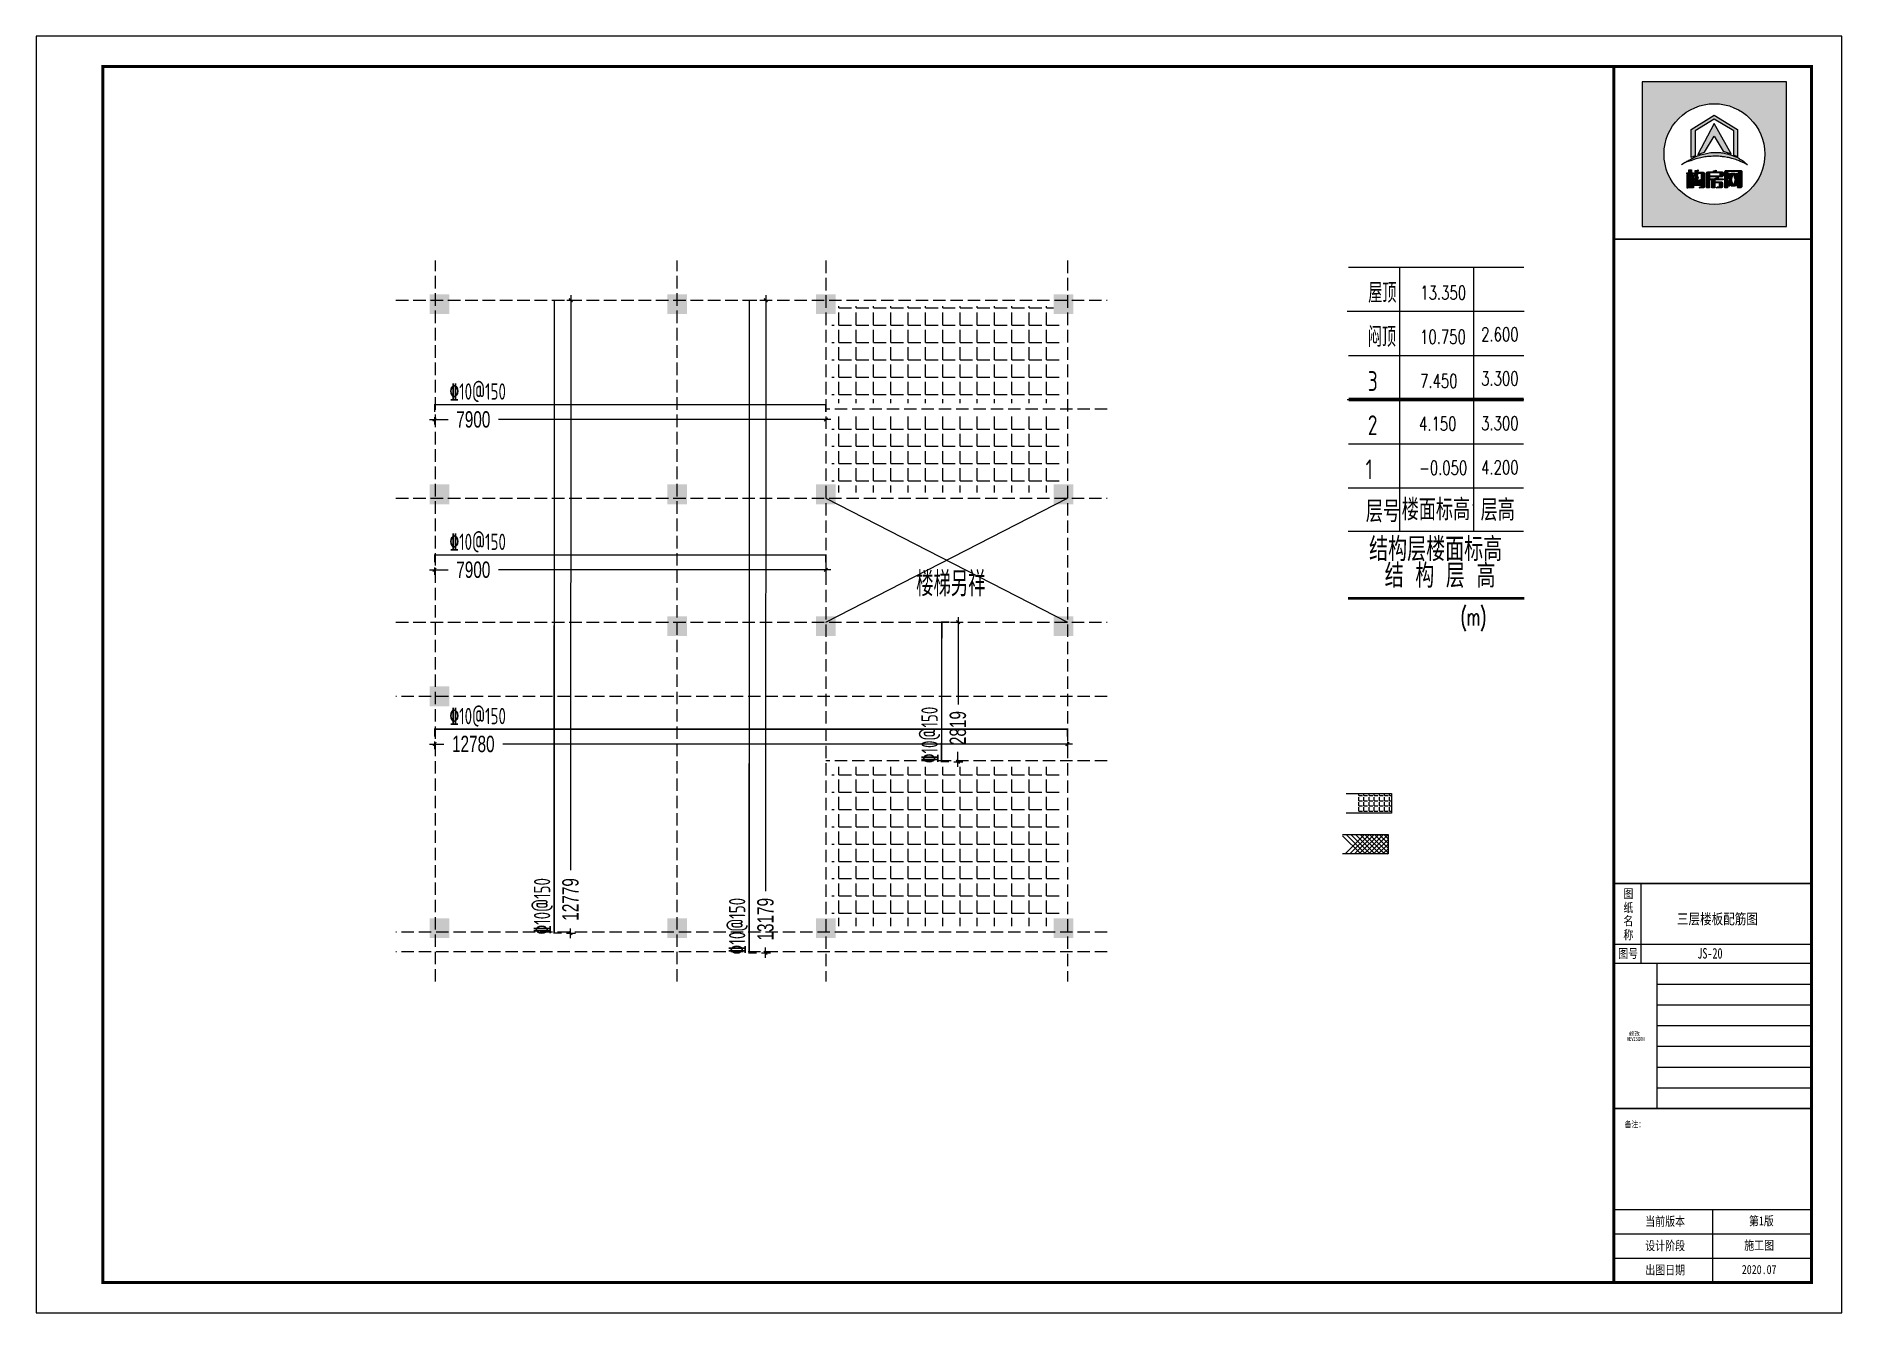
# Model space of a CAD drawing. Header units: millimetres. Extents: x -807114 to 558292, y -468455 to -61603.
# Drawn here: x 332688 to 369154, y -254641 to -228857 of the extents above; entities that cross this region are included whole.
import ezdxf
from ezdxf.enums import TextEntityAlignment as Align

# ---------------------------------------------------------------- set-up
doc = ezdxf.new("R2010")
doc.units = ezdxf.units.MM
doc.header["$LTSCALE"] = 1000
doc.linetypes.add('DASH', pattern=[0.35, 0.25, -0.1])
for name, color, linetype in [('DIM', 3, 'Continuous'), ('PUB_TAB', 117, 'Continuous'), ('PUB_TEXT', 3, 'Continuous'), ('PUB_TITLE', 4, 'Continuous'), ('REIN', 1, 'Continuous'), ('TEXT', 7, 'Continuous'), ('YHJ_图名', 7, 'Continuous'), ('建-文字', 7, 'Continuous'), ('建-轴', 1, 'Continuous')]:
    doc.layers.add(name, color=color, linetype=linetype)
doc.layers.add('YHG_表格', color=3, linetype='Continuous', lineweight=18)
doc.styles.add('_SIMPLEX', font='txt.shx', dxfattribs={"width": 0.8, "bigfont": 'hztxt.shx'})
doc.styles.add('HCJG_Dim', font='HCJG.shx', dxfattribs={"width": 0.7, "bigfont": 'hztxt.shx'})
doc.styles.add('TSSD_Rein', font='Tssdeng.shx', dxfattribs={"width": 0.7, "bigfont": 'hztxt.shx'})
doc.styles.add('uni-黑体', font='simhei.ttf')
doc.styles.add('ZDBOX', font='simsun.ttc', dxfattribs={"width": 0.7})
doc.styles.add('双线', font='tssdeng2.shx', dxfattribs={"width": 0.75, "bigfont": 'tssdchn.shx'})
doc.styles.add('宋体', font='simsun.ttc', dxfattribs={"width": 0.8})
doc.dimstyles.new('HCJG_100_100', dxfattribs={"dimtxt": 300, "dimasz": 100, "dimexe": 100, "dimexo": 250, "dimgap": 100, "dimtad": 1, "dimdec": 0, "dimzin": 0, "dimdsep": 46, "dimtxsty": 'HCJG_Dim', "dimblk": 'ArchTick', "dimcen": 0, "dimdle": 100, "dimclrd": 3, "dimclre": 3, "dimclrt": 7, "dimadec": 0, "dimazin": 0, "dimtfac": 1, "dimtdec": 0, "dimtix": 1, "dimtmove": 2, "dimatfit": 3, "dimfxl": 1, "dimtolj": 1, "dimtzin": 0, "dimarcsym": 0})
pattern_1 = [(0, (0, 0), (0, 349.25), [254, -95.25]), (90, (0, 0), (-349.25, 2e-14), [254, -95.25])]

msp = doc.modelspace()

# ---------------------------------------------------------------- texts
at = {"style": 'ZDBOX', "width": 0.8}
for s, height, p in [('图', 184.2, (364842.8, -246175.1)), ('纸', 184.2, (364842.8, -246452.9)), ('名', 184.2, (364842.8, -246721.3)), ('称', 184.2, (364842.8, -247003.6)), ('图号', 184.17, (364839.1, -247383.5)), ('备注：', 122.78, (364974.1, -250830.7))]:
    msp.add_text(s, height=height, dxfattribs=at).set_placement(p, align=Align.MIDDLE)
for s, p in [('当前版本', (365183.8, -252883.6)), ('第1版', (367277.3, -252875.2)), ('设计阶段', (365183.8, -253374.8)), ('施工图', (367181.1, -253366.3)), ('出图日期', (365183.8, -253865.9)), ('2020.07', (367133, -253857.5))]:
    msp.add_text(s, height=184.17, dxfattribs=at).set_placement(p)
at = {"layer": 'PUB_TAB', "color": 7, "style": '_SIMPLEX', "width": 0.7}
for s, p in [('13.350', (360641.3, -234179.1)), ('10.750', (360636.4, -235070)), ('2.600', (361869.6, -235020.6)), ('7.450', (360636.4, -235960.9)), ('3.300', (361869.6, -235911.5)), ('4.150', (360615.3, -236824.7)), ('3.300', (361869.6, -236815.7)), ('-0.050', (360615.3, -237715.6)), ('4.200', (361869.6, -237706.6))]:
    msp.add_text(s, height=280, dxfattribs=at).set_placement(p)
at = {"layer": 'PUB_TEXT', "color": 8, "style": '宋体'}
msp.add_text('修改', height=78.05, dxfattribs=at).set_placement((364855.2, -249042.7))
at = {"layer": 'PUB_TEXT', "color": 8, "style": '宋体', "width": 0.7}
msp.add_text('REVISION', height=78.05, dxfattribs=at).set_placement((364812.7, -249170.8), align=Align.BOTTOM_LEFT)
at = {"layer": 'TEXT', "style": 'TSSD_Rein', "width": 0.7}
for rotation, p in [(0.00015, (341604.8, -236199.2)), (0.00015, (341604.8, -239234.7)), (0.00015, (341604.8, -242753.5)), (90, (350894.9, -242970.4)), (90, (343071.3, -246430.5)), (90, (347010.1, -246830.5))]:
    msp.add_text('%%13210@150', height=330, rotation=rotation, dxfattribs=at).set_placement(p, align=Align.CENTER)
msp.add_text('楼梯另祥', height=500, dxfattribs=at).set_placement((350460.2, -240319.2), align=Align.BOTTOM_LEFT)
at = {"layer": 'YHJ_图名', "color": 3}
for s, height, style, width, p in [('屋顶', 400, '双线', 0.75, (359589.7, -234241.9)), ('闷顶', 400, '双线', 0.75, (359580, -235132.7)), ('3', 400, '双线', 0.75, (359580, -236023.6)), ('2', 400, '双线', 0.75, (359580, -236914.5)), ('1', 400, '双线', 0.75, (359536.7, -237805.4)), ('层号', 432, 'TSSD_Rein', 0.8, (359541, -238673.5, 7182)), ('楼面标高', 432, 'TSSD_Rein', 0.8, (360264.9, -238636, 7980)), ('层高', 432, 'TSSD_Rein', 0.8, (361858.2, -238644.5, 7182)), ('结构层楼面标高', 480, 'TSSD_Rein', 0.8, (359606.9, -239460, 7980)), ('结 构 层 高', 480, 'TSSD_Rein', 0.8, (359922.1, -239995, 7980)), ('(m)', 346.71, '_SIMPLEX', 0.6, (361456.5, -240757.1))]:
    msp.add_text(s, height=height, dxfattribs=dict(at, style=style, width=width)).set_placement(p)
at = {"layer": '建-文字', "style": 'uni-黑体'}
for s, width, p in [('三层楼板配筋图', 0.8, (365824.3, -246791.9)), ('JS-20', 0.7, (366234.9, -247486.4))]:
    msp.add_text(s, height=213.77, dxfattribs=dict(at, width=width)).set_placement(p)

# ---------------------------------------------------------------- blocks, each defined once
blk = doc.blocks.new('sadasfafa')
h = blk.add_hatch(color=252)
h.dxf.hatch_style = 1
h.paths.add_polyline_path([(1853311, -2488040), (1853311, -2490368), (1855639, -2490368), (1855639, -2488040)])
h.paths.add_polyline_path([(1855286, -2489204, 1), (1853664, -2489204, 1)], flags=16)
edge = h.paths.add_edge_path(flags=0)
edge.add_spline(control_points=[(1853945, -2489376), (1853935, -2489385), (1854022, -2489327), (1854064, -2489324), (1854178, -2489280), (1854273, -2489257), (1854375, -2489242), (1854470, -2489236), (1854555, -2489239), (1854630, -2489250), (1854700, -2489259), (1854781, -2489280), (1854854, -2489303), (1854917, -2489335), (1854967, -2489354), (1854993, -2489368), (1855014, -2489382), (1854982, -2489354), (1854965, -2489332), (1854910, -2489297), (1854854, -2489260), (1854784, -2489234), (1854713, -2489206), (1854640, -2489189), (1854569, -2489179), (1854497, -2489176), (1854414, -2489178), (1854321, -2489198), (1854229, -2489222), (1854147, -2489257), (1854080, -2489292), (1854021, -2489325), (1853977, -2489352), (1853953, -2489369), (1853945, -2489376)], knot_values=[0, 0, 0, 0, 114.670179, 423.637006, 763.89867, 1083.683754, 1343.405239, 1688.07646, 1952.326814, 2113.699055, 2375.693807, 2595.188681, 2872.839541, 3068.155951, 3238.592156, 3348.056762, 3361.095167, 3431.805845, 3527.265261, 3733.200323, 3952.805082, 4160.23278, 4398.128766, 4650.488133, 4837.16968, 5050.428326, 5308.684497, 5588.159898, 5913.430939, 6163.12325, 6398.139207, 6601.625078, 6772.549769, 6871.149972, 6871.149972, 6871.149972, 6871.149972], degree=3, periodic=1)
h.paths.add_polyline_path([(1854530, -2489580), (1854534, -2489580), (1854534, -2489603), (1854618, -2489603), (1854618, -2489621), (1854481, -2489621), (1854481, -2489650), (1854589, -2489650), (1854599, -2489656), (1854606, -2489666), (1854606, -2489733), (1854600, -2489742), (1854590, -2489750), (1854506, -2489750), (1854514, -2489740), (1854518, -2489731), (1854552, -2489731), (1854558, -2489728), (1854560, -2489721), (1854560, -2489675), (1854558, -2489670), (1854553, -2489667), (1854481, -2489667), (1854481, -2489750), (1854436, -2489750), (1854436, -2489626), (1854433, -2489621), (1854406, -2489621), (1854406, -2489603), (1854488, -2489603), (1854488, -2489590)], flags=0)
h.paths.add_polyline_path([(1854486, -2489468), (1854506, -2489461), (1854506, -2489485), (1854510, -2489489), (1854601, -2489489), (1854609, -2489494), (1854615, -2489502), (1854615, -2489556), (1854607, -2489564), (1854599, -2489569), (1854401, -2489569), (1854394, -2489573), (1854394, -2489750), (1854349, -2489750), (1854349, -2489504), (1854355, -2489495), (1854367, -2489489), (1854462, -2489489), (1854462, -2489474)], flags=0)
h.paths.add_polyline_path([(1854394, -2489554), (1854394, -2489512), (1854404, -2489506), (1854562, -2489506), (1854570, -2489513), (1854570, -2489554)], flags=0)
h.paths.add_polyline_path([(1854214, -2489569), (1854203, -2489632), (1854193, -2489683), (1854194, -2489689), (1854218, -2489689), (1854220, -2489683), (1854214, -2489633), (1854254, -2489614), (1854263, -2489686), (1854263, -2489700), (1854255, -2489709), (1854159, -2489709), (1854150, -2489702), (1854148, -2489692), (1854173, -2489569)], flags=0)
h.paths.add_polyline_path([(1854187, -2489466), (1854213, -2489458), (1854207, -2489496), (1854296, -2489496), (1854305, -2489498), (1854312, -2489505), (1854314, -2489513), (1854314, -2489733), (1854310, -2489741), (1854301, -2489750), (1854231, -2489750), (1854238, -2489741), (1854243, -2489730), (1854261, -2489730), (1854268, -2489727), (1854270, -2489720), (1854270, -2489531), (1854270, -2489526), (1854267, -2489521), (1854260, -2489516), (1854202, -2489516), (1854201, -2489534), (1854196, -2489558), (1854150, -2489558), (1854159, -2489535), (1854165, -2489504), (1854167, -2489471)], flags=0)
h.paths.add_polyline_path([(1854140, -2489544), (1854140, -2489750), (1854114, -2489750), (1854114, -2489544)], flags=0)
h.paths.add_polyline_path([(1854056, -2489544), (1854053, -2489750), (1854031, -2489750), (1854031, -2489544)], flags=0)
h.paths.add_polyline_path([(1854107, -2489459), (1854107, -2489508), (1854139, -2489508), (1854139, -2489527), (1854107, -2489527), (1854107, -2489750), (1854062, -2489750), (1854062, -2489527), (1854029, -2489527), (1854029, -2489508), (1854062, -2489508), (1854062, -2489459)], flags=0)
h.paths.add_polyline_path([(1854209, -2489211), (1854471, -2488714), (1854743, -2489200), (1854618, -2489155), (1854470, -2488913), (1854318, -2489172)], flags=0)
h.paths.add_polyline_path([(1854102, -2488808), (1854470, -2488575), (1854848, -2488810), (1854848, -2489247), (1854790, -2489223), (1854790, -2488832), (1854471, -2488643), (1854168, -2488829), (1854168, -2489231), (1854102, -2489257)], flags=0)
h.paths.add_polyline_path([(1854685, -2489750), (1854641, -2489750), (1854641, -2489488), (1854641, -2489484), (1854646, -2489475), (1854656, -2489467), (1854898, -2489467), (1854907, -2489471), (1854916, -2489478), (1854916, -2489731), (1854908, -2489743), (1854902, -2489750), (1854847, -2489750), (1854858, -2489732), (1854866, -2489731), (1854869, -2489724), (1854869, -2489718), (1854867, -2489718), (1854836, -2489718), (1854826, -2489684), (1854814, -2489718), (1854746, -2489718), (1854736, -2489684), (1854722, -2489718), (1854689, -2489718), (1854689, -2489709), (1854691, -2489709), (1854720, -2489621), (1854685, -2489512)], flags=0)
h.paths.add_polyline_path([(1854779, -2489518), (1854809, -2489621), (1854781, -2489709), (1854777, -2489709), (1854750, -2489621), (1854775, -2489518)], flags=0)
h = blk.add_hatch(color=7)
h.dxf.hatch_style = 1
h.paths.add_polyline_path([(1854102, -2489257), (1854168, -2489231), (1854168, -2488829), (1854471, -2488643), (1854790, -2488832), (1854790, -2489223), (1854848, -2489247), (1854848, -2488810), (1854470, -2488575), (1854102, -2488808)])
h = blk.add_hatch(color=7)
h.dxf.hatch_style = 1
h.paths.add_polyline_path([(1854318, -2489172), (1854470, -2488913), (1854618, -2489155), (1854743, -2489200), (1854471, -2488714), (1854209, -2489211)])
h = blk.add_hatch(color=7)
h.dxf.hatch_style = 1
edge = h.paths.add_edge_path()
edge.add_spline(control_points=[(1853945, -2489376), (1853953, -2489369), (1853977, -2489352), (1854021, -2489325), (1854080, -2489292), (1854147, -2489257), (1854229, -2489222), (1854321, -2489198), (1854414, -2489178), (1854497, -2489176), (1854569, -2489179), (1854640, -2489189), (1854713, -2489206), (1854784, -2489234), (1854854, -2489260), (1854910, -2489297), (1854965, -2489332), (1854982, -2489354), (1855014, -2489382), (1854993, -2489368), (1854967, -2489354), (1854917, -2489335), (1854854, -2489303), (1854781, -2489280), (1854700, -2489259), (1854630, -2489250), (1854555, -2489239), (1854470, -2489236), (1854375, -2489242), (1854273, -2489257), (1854178, -2489280), (1854064, -2489324), (1854022, -2489327), (1853935, -2489385), (1853945, -2489376)], knot_values=[0, 0, 0, 0, 98.600203, 269.524894, 473.010766, 708.026723, 957.719033, 1282.990074, 1562.465475, 1820.721647, 2033.980292, 2220.661839, 2473.021206, 2710.917192, 2918.34489, 3137.949649, 3343.884711, 3439.344127, 3510.054805, 3523.09321, 3632.557816, 3802.994021, 3998.310431, 4275.961291, 4495.456165, 4757.450917, 4918.823158, 5183.073513, 5527.744733, 5787.466218, 6107.251302, 6447.512966, 6756.479793, 6871.149972, 6871.149972, 6871.149972, 6871.149972], degree=3, periodic=1)
h = blk.add_hatch(color=7)
h.dxf.hatch_style = 1
h.paths.add_polyline_path([(1854062, -2489459), (1854062, -2489508), (1854029, -2489508), (1854029, -2489527), (1854062, -2489527), (1854062, -2489750), (1854107, -2489750), (1854107, -2489527), (1854139, -2489527), (1854139, -2489508), (1854107, -2489508), (1854107, -2489459)])
h = blk.add_hatch(color=7)
h.dxf.hatch_style = 1
h.paths.add_polyline_path([(1854167, -2489471), (1854165, -2489504), (1854159, -2489535), (1854150, -2489558), (1854196, -2489558), (1854201, -2489534), (1854202, -2489516), (1854260, -2489516), (1854267, -2489521), (1854270, -2489526), (1854270, -2489531), (1854270, -2489720), (1854268, -2489727), (1854261, -2489730), (1854243, -2489730), (1854238, -2489741), (1854231, -2489750), (1854301, -2489750), (1854310, -2489741), (1854314, -2489733), (1854314, -2489513), (1854312, -2489505), (1854305, -2489498), (1854296, -2489496), (1854207, -2489496), (1854213, -2489458), (1854187, -2489466)])
h = blk.add_hatch(color=7)
h.dxf.hatch_style = 1
h.paths.add_polyline_path([(1854462, -2489474), (1854462, -2489489), (1854367, -2489489), (1854355, -2489495), (1854349, -2489504), (1854349, -2489750), (1854394, -2489750), (1854394, -2489573), (1854401, -2489569), (1854599, -2489569), (1854607, -2489564), (1854615, -2489556), (1854615, -2489502), (1854609, -2489494), (1854601, -2489489), (1854510, -2489489), (1854506, -2489485), (1854506, -2489461), (1854486, -2489468)])
h.paths.add_polyline_path([(1854394, -2489554), (1854394, -2489512), (1854404, -2489506), (1854562, -2489506), (1854570, -2489513), (1854570, -2489554)], flags=16)
h = blk.add_hatch(color=7)
h.dxf.hatch_style = 1
h.paths.add_polyline_path([(1854685, -2489512), (1854685, -2489493), (1854693, -2489483), (1854862, -2489483), (1854869, -2489491), (1854869, -2489724), (1854866, -2489731), (1854858, -2489732), (1854847, -2489750), (1854902, -2489750), (1854908, -2489743), (1854916, -2489731), (1854916, -2489478), (1854907, -2489471), (1854898, -2489467), (1854656, -2489467), (1854646, -2489475), (1854641, -2489484), (1854641, -2489488), (1854641, -2489750), (1854685, -2489750)])
h = blk.add_hatch(color=7)
h.dxf.hatch_style = 1
h.paths.add_polyline_path([(1854866, -2489709), (1854840, -2489621), (1854866, -2489512), (1854836, -2489512), (1854824, -2489558), (1854808, -2489512), (1854745, -2489512), (1854734, -2489557), (1854719, -2489512), (1854689, -2489512), (1854720, -2489621), (1854691, -2489709), (1854689, -2489709), (1854689, -2489710), (1854689, -2489718), (1854722, -2489718), (1854736, -2489684), (1854746, -2489718), (1854814, -2489718), (1854826, -2489684), (1854836, -2489718), (1854867, -2489718), (1854867, -2489709)])
h.paths.add_polyline_path([(1854779, -2489518), (1854809, -2489621), (1854781, -2489709), (1854777, -2489709), (1854750, -2489621), (1854775, -2489518)], flags=16)
h = blk.add_hatch(color=7)
h.dxf.hatch_style = 1
h.paths.add_polyline_path([(1854031, -2489544), (1854031, -2489750), (1854053, -2489750), (1854056, -2489544)])
h = blk.add_hatch(color=7)
h.dxf.hatch_style = 1
h.paths.add_polyline_path([(1854114, -2489544), (1854114, -2489750), (1854140, -2489750), (1854140, -2489544)])
h = blk.add_hatch(color=7)
h.dxf.hatch_style = 1
h.paths.add_polyline_path([(1854173, -2489569), (1854148, -2489692), (1854150, -2489702), (1854159, -2489709), (1854255, -2489709), (1854263, -2489700), (1854263, -2489686), (1854254, -2489614), (1854214, -2489633), (1854220, -2489683), (1854218, -2489689), (1854194, -2489689), (1854193, -2489683), (1854203, -2489632), (1854214, -2489569)])
h = blk.add_hatch(color=7)
h.dxf.hatch_style = 1
h.paths.add_polyline_path([(1854488, -2489590), (1854488, -2489603), (1854406, -2489603), (1854406, -2489621), (1854433, -2489621), (1854436, -2489626), (1854436, -2489750), (1854481, -2489750), (1854481, -2489667), (1854553, -2489667), (1854558, -2489670), (1854560, -2489675), (1854560, -2489721), (1854558, -2489728), (1854552, -2489731), (1854518, -2489731), (1854514, -2489740), (1854506, -2489750), (1854590, -2489750), (1854600, -2489742), (1854606, -2489733), (1854606, -2489666), (1854599, -2489656), (1854589, -2489650), (1854481, -2489650), (1854481, -2489621), (1854618, -2489621), (1854618, -2489603), (1854534, -2489603), (1854534, -2489580), (1854530, -2489580)])
for points in [[(1855639, -2488040), (1853311, -2488040), (1853311, -2490368), (1855639, -2490368)], [(1854102, -2489257), (1854102, -2488808), (1854470, -2488575), (1854848, -2488810), (1854848, -2489247), (1854790, -2489223), (1854790, -2488832), (1854471, -2488643), (1854168, -2488829), (1854168, -2489231)], [(1854209, -2489211), (1854318, -2489172), (1854470, -2488913), (1854618, -2489155), (1854743, -2489200), (1854471, -2488714)], [(1854062, -2489459), (1854107, -2489459), (1854107, -2489508), (1854139, -2489508), (1854139, -2489527), (1854107, -2489527), (1854107, -2489750), (1854062, -2489750), (1854062, -2489527), (1854029, -2489527), (1854029, -2489508), (1854062, -2489508)], [(1854462, -2489474), (1854486, -2489468), (1854506, -2489461), (1854506, -2489485), (1854510, -2489489), (1854601, -2489489), (1854609, -2489494), (1854615, -2489502), (1854615, -2489556), (1854607, -2489564), (1854599, -2489569), (1854401, -2489569), (1854394, -2489573), (1854394, -2489750), (1854349, -2489750), (1854349, -2489504), (1854355, -2489495), (1854367, -2489489), (1854462, -2489489)], [(1854394, -2489554), (1854570, -2489554), (1854570, -2489513), (1854562, -2489506), (1854404, -2489506), (1854394, -2489512)], [(1854641, -2489750), (1854641, -2489488), (1854641, -2489484), (1854646, -2489475), (1854656, -2489467), (1854898, -2489467), (1854907, -2489471), (1854916, -2489478), (1854916, -2489731), (1854908, -2489743), (1854902, -2489750), (1854847, -2489750), (1854858, -2489732), (1854866, -2489731), (1854869, -2489724), (1854869, -2489491), (1854862, -2489483), (1854693, -2489483), (1854685, -2489493), (1854685, -2489750)], [(1854775, -2489518), (1854779, -2489518), (1854809, -2489621), (1854781, -2489709), (1854777, -2489709), (1854750, -2489621)], [(1854056, -2489544), (1854031, -2489544), (1854031, -2489750), (1854053, -2489750)], [(1854114, -2489544), (1854140, -2489544), (1854140, -2489750), (1854114, -2489750)], [(1854488, -2489590), (1854530, -2489580), (1854534, -2489580), (1854534, -2489603), (1854618, -2489603), (1854618, -2489621), (1854481, -2489621), (1854481, -2489650), (1854589, -2489650), (1854599, -2489656), (1854606, -2489666), (1854606, -2489733), (1854600, -2489742), (1854590, -2489750), (1854506, -2489750), (1854514, -2489740), (1854518, -2489731), (1854552, -2489731), (1854558, -2489728), (1854560, -2489721), (1854560, -2489675), (1854558, -2489670), (1854553, -2489667), (1854481, -2489667), (1854481, -2489750), (1854436, -2489750), (1854436, -2489626), (1854433, -2489621), (1854406, -2489621), (1854406, -2489603), (1854488, -2489603)]]:
    blk.add_lwpolyline(points, close=True)
for points in [[(1854167, -2489471), (1854187, -2489466), (1854213, -2489458), (1854207, -2489496), (1854296, -2489496), (1854305, -2489498), (1854312, -2489505), (1854314, -2489513), (1854314, -2489733), (1854310, -2489741), (1854301, -2489750), (1854231, -2489750), (1854238, -2489741), (1854243, -2489730), (1854261, -2489730), (1854268, -2489727), (1854270, -2489720), (1854270, -2489531), (1854270, -2489526), (1854267, -2489521), (1854260, -2489516), (1854202, -2489516), (1854201, -2489534), (1854196, -2489558), (1854150, -2489558), (1854150, -2489558), (1854159, -2489535), (1854165, -2489504), (1854167, -2489471)], [(1854866, -2489709), (1854866, -2489709), (1854867, -2489709), (1854867, -2489718), (1854836, -2489718), (1854826, -2489684), (1854814, -2489718), (1854746, -2489718), (1854736, -2489684), (1854722, -2489718), (1854689, -2489718), (1854689, -2489710), (1854689, -2489709), (1854691, -2489709), (1854720, -2489621), (1854689, -2489512)], [(1854173, -2489569), (1854214, -2489569), (1854203, -2489632), (1854193, -2489683), (1854194, -2489689), (1854218, -2489689), (1854220, -2489683), (1854214, -2489633), (1854254, -2489614), (1854263, -2489686), (1854263, -2489700), (1854255, -2489709), (1854159, -2489709), (1854150, -2489702), (1854148, -2489692), (1854173, -2489569)]]:
    blk.add_lwpolyline(points)
at = {"color": 7}
blk.add_lwpolyline([(1854689, -2489512), (1854719, -2489512), (1854734, -2489557), (1854745, -2489512), (1854808, -2489512), (1854824, -2489558), (1854836, -2489512), (1854866, -2489512), (1854840, -2489621), (1854866, -2489709)], dxfattribs=at)
blk.add_circle((1854475, -2489204), 811)
at = {"start_tangent": (-0.74079, -0.671736), "end_tangent": (-0.74079, -0.671736)}
blk.add_spline([(1853945, -2489376), (1853977, -2489357), (1854071, -2489318), (1854178, -2489282), (1854280, -2489257), (1854365, -2489245), (1854479, -2489238), (1854566, -2489241), (1854619, -2489248), (1854704, -2489261), (1854775, -2489279), (1854861, -2489308), (1854920, -2489335), (1854972, -2489357), (1855003, -2489375), (1855007, -2489377), (1854990, -2489361), (1854968, -2489339), (1854913, -2489299), (1854851, -2489261), (1854787, -2489235), (1854714, -2489208), (1854633, -2489189), (1854572, -2489180), (1854501, -2489177), (1854416, -2489181), (1854326, -2489198), (1854222, -2489227), (1854146, -2489259), (1854077, -2489294), (1854019, -2489327), (1853971, -2489357), (1853945, -2489376)], degree=3, dxfattribs=at)
blk = doc.blocks.new('ArchTick')
at = {"color": 0, "const_width": 0.5}
blk.add_lwpolyline([(-0.71, -0.71), (0.71, 0.71)], dxfattribs=at)
blk = doc.blocks.new('*D9885')
at = {"layer": 'Defpoints', "color": 0}
for p in [(347093, -234191), (347088, -247371), (347418, -247371)]:
    blk.add_point(p, dxfattribs=at)
at = {"layer": 'DIM', "color": 3, "lineweight": -2}
for p, q in [((347423, -234091), (347419, -246124)), ((347343, -234191), (347523, -234191)), ((347338, -247371), (347518, -247371)), ((347418, -247471), (347419, -247259))]:
    blk.add_line(p, q, dxfattribs=at)
at = {"layer": 'DIM', "color": 3, "linetype": 'ByBlock', "lineweight": -2, "xscale": 50, "yscale": 50, "zscale": 50}
for p, rotation in [((347423, -234191), 89.97854303379016), ((347418, -247371), 269.9785430337902)]:
    blk.add_blockref('ArchTick', p, dxfattribs=dict(at, rotation=rotation))
at = {"layer": 'DIM', "color": 7, "insert": (347418, -246691), "char_height": 330, "attachment_point": 5, "rotation": 89.9785, "style": 'HCJG_Dim'}
blk.add_mtext('\\A1;13179', dxfattribs=at)
blk = doc.blocks.new('_ArchTick')
at = {"color": 0, "linetype": 'ByBlock', "const_width": 0.15}
blk.add_lwpolyline([(-0.5, -0.5), (0.5, 0.5)], dxfattribs=at)
blk = doc.blocks.new('*D9886')
at = {"layer": 'Defpoints', "color": 0}
for p in [(343154, -234191), (343149, -246971), (343480, -246971)]:
    blk.add_point(p, dxfattribs=at)
at = {"layer": 'DIM', "color": 3, "lineweight": -2}
for p, q in [((343485, -234091), (343480, -245702)), ((343404, -234191), (343585, -234191)), ((343399, -246971), (343580, -246971)), ((343480, -247071), (343480, -246881))]:
    blk.add_line(p, q, dxfattribs=at)
at = {"layer": 'DIM', "color": 3, "linetype": 'ByBlock', "lineweight": -2, "xscale": 50, "yscale": 50, "zscale": 50}
for p, rotation in [((343485, -234191), 89.97787141925265), ((343480, -246971), 269.9778714192527)]:
    blk.add_blockref('ArchTick', p, dxfattribs=dict(at, rotation=rotation))
at = {"layer": 'DIM', "color": 7, "insert": (343480, -246291), "char_height": 330, "attachment_point": 5, "rotation": 89.9779, "style": 'HCJG_Dim'}
blk.add_mtext('\\A1;12779', dxfattribs=at)
blk = doc.blocks.new('*D9887')
at = {"layer": 'Defpoints', "color": 0}
for p in [(340735, -236299), (348635, -236299), (340735, -236600)]:
    blk.add_point(p, dxfattribs=at)
at = {"layer": 'DIM', "color": 3, "lineweight": -2}
for p, q in [((340635, -236600), (341010, -236600)), ((340735, -236549), (340735, -236700)), ((348735, -236600), (342024, -236600)), ((348635, -236549), (348635, -236700))]:
    blk.add_line(p, q, dxfattribs=at)
at = {"layer": 'DIM', "color": 3, "linetype": 'ByBlock', "lineweight": -2, "xscale": 50, "yscale": 50, "zscale": 50}
for p, rotation in [((340735, -236600), 179.9999990303388), ((348635, -236600), 359.9999990303388)]:
    blk.add_blockref('ArchTick', p, dxfattribs=dict(at, rotation=rotation))
at = {"layer": 'DIM', "color": 7, "insert": (341517, -236600), "char_height": 330, "attachment_point": 5, "rotation": 360, "style": 'HCJG_Dim'}
blk.add_mtext('\\A1;7900', dxfattribs=at)
blk = doc.blocks.new('*D9888')
at = {"layer": 'Defpoints', "color": 0}
for p in [(340735, -239335), (348635, -239335), (340735, -239635)]:
    blk.add_point(p, dxfattribs=at)
at = {"layer": 'DIM', "color": 3, "lineweight": -2}
for p, q in [((340635, -239635), (341010, -239635)), ((340735, -239585), (340735, -239735)), ((348735, -239635), (342024, -239635)), ((348635, -239585), (348635, -239735))]:
    blk.add_line(p, q, dxfattribs=at)
at = {"layer": 'DIM', "color": 3, "linetype": 'ByBlock', "lineweight": -2, "xscale": 50, "yscale": 50, "zscale": 50}
for p, rotation in [((340735, -239635), 179.9999990303388), ((348635, -239635), 359.9999990303388)]:
    blk.add_blockref('ArchTick', p, dxfattribs=dict(at, rotation=rotation))
at = {"layer": 'DIM', "color": 7, "insert": (341517, -239635), "char_height": 330, "attachment_point": 5, "rotation": 360, "style": 'HCJG_Dim'}
blk.add_mtext('\\A1;7900', dxfattribs=at)
blk = doc.blocks.new('*D9892')
at = {"layer": 'Defpoints', "color": 0}
for p in [(340735, -242854), (353515, -242854), (340735, -243154)]:
    blk.add_point(p, dxfattribs=at)
at = {"layer": 'DIM', "color": 3, "lineweight": -2}
for p, q in [((340635, -243154), (340922, -243154)), ((340735, -243104), (340735, -243254)), ((353615, -243154), (342112, -243154)), ((353515, -243104), (353515, -243254))]:
    blk.add_line(p, q, dxfattribs=at)
at = {"layer": 'DIM', "color": 3, "linetype": 'ByBlock', "lineweight": -2, "xscale": 50, "yscale": 50, "zscale": 50}
for p, rotation in [((340735, -243154), 179.9999994006006), ((353515, -243154), 359.9999994006007)]:
    blk.add_blockref('ArchTick', p, dxfattribs=dict(at, rotation=rotation))
at = {"layer": 'DIM', "color": 7, "insert": (341517, -243154), "char_height": 330, "attachment_point": 5, "rotation": 360, "style": 'HCJG_Dim'}
blk.add_mtext('\\A1;12780', dxfattribs=at)
blk = doc.blocks.new('*D9900')
at = {"layer": 'Defpoints', "color": 0}
for p in [(350978, -240691), (350973, -243511), (351303, -243511)]:
    blk.add_point(p, dxfattribs=at)
at = {"layer": 'DIM', "color": 3, "lineweight": -2}
for p, q in [((351308, -240592), (351305, -242352)), ((351228, -240692), (351408, -240692)), ((351223, -243511), (351403, -243511)), ((351303, -243611), (351304, -243311))]:
    blk.add_line(p, q, dxfattribs=at)
at = {"layer": 'DIM', "color": 3, "linetype": 'ByBlock', "lineweight": -2, "xscale": 50, "yscale": 50, "zscale": 50}
for p, rotation in [((351308, -240692), 89.89969457093618), ((351303, -243511), 269.8996945709362)]:
    blk.add_blockref('ArchTick', p, dxfattribs=dict(at, rotation=rotation))
at = {"layer": 'DIM', "color": 7, "insert": (351303, -242831), "char_height": 330, "attachment_point": 5, "rotation": 89.8997, "style": 'HCJG_Dim'}
blk.add_mtext('\\A1;2819', dxfattribs=at)

# ---------------------------------------------------------------- dimensions: what is measured, and where the dimension line sits
at = {"layer": 'DIM'}
for base, p1, p2, angle, picture, middle in [((343479.7, -246970.7), (343153.9, -234191.2), (343149, -246970.6), 269.97787, '*D9886', (343479.7, -246291.5)), ((347418.5, -247370.7), (347092.8, -234191.2), (347087.8, -247370.6), 269.97854, '*D9885', (347418.5, -246691.5)), ((340735.5, -236599.6), (348635.5, -236299.4), (340735.5, -236299.4), 180, '*D9887', (341517.5, -236599.6)), ((340735.5, -239635), (348635.5, -239334.9), (340735.5, -239334.9), 180, '*D9888', (341517.5, -239635)), ((351303.3, -243511.1), (350977.5, -240691.2), (350972.6, -243510.5), 269.89969, '*D9900', (351303.3, -242831.4)), ((340735.5, -243153.8), (353515.5, -242853.7), (340735.5, -242853.7), 180, '*D9892', (341517.5, -243153.8))]:
    dim = msp.add_linear_dim(base=base, p1=p1, p2=p2, angle=angle, dimstyle='HCJG_100_100', override={"dimtxt": 330, "dimasz": 50, "dimtxsty": 'HCJG_Dim', "dimblk1": 'ArchTick', "dimblk2": 'ArchTick', "dimsah": 1}, dxfattribs=at)
    dim.commit()
    dim.dimension.update_dxf_attribs({"geometry": picture, "text_midpoint": middle, "dimtype": 161})

# ---------------------------------------------------------------- hatches: boundary and pattern name
h = msp.add_hatch(color=256)
h.dxf.hatch_style = 1
h.paths.add_polyline_path([(353235.5, -237911.2), (353235.5, -238311.2), (353635.5, -238311.2), (353635.5, -237911.2)])
h.paths.add_polyline_path([(340635.5, -246671.2), (340635.5, -247071.2), (341035.5, -247071.2), (341035.5, -246671.2)])
h.paths.add_polyline_path([(348435.5, -240571.2), (348435.5, -240971.2), (348835.5, -240971.2), (348835.5, -240571.2)])
h.paths.add_polyline_path([(340635.5, -241991.2), (340635.5, -242391.2), (341035.5, -242391.2), (341035.5, -241991.2)])
h.paths.add_polyline_path([(345435.5, -237911.2), (345435.5, -238311.2), (345835.5, -238311.2), (345835.5, -237911.2)])
h.paths.add_polyline_path([(353235.5, -234471.2), (353635.5, -234471.2), (353635.5, -234071.2), (353235.5, -234071.2)])
h.paths.add_polyline_path([(340635.5, -234471.2), (341035.5, -234471.2), (341035.5, -234071.2), (340635.5, -234071.2)])
h.paths.add_polyline_path([(348435.5, -246671.2), (348435.5, -247071.2), (348835.5, -247071.2), (348835.5, -246671.2)])
h.paths.add_polyline_path([(353235.5, -246671.2), (353235.5, -247071.2), (353635.5, -247071.2), (353635.5, -246671.2)])
h.paths.add_polyline_path([(340635.5, -237911.2), (340635.5, -238311.2), (341035.5, -238311.2), (341035.5, -237911.2)])
h.paths.add_polyline_path([(345435.5, -246671.2), (345435.5, -247071.2), (345835.5, -247071.2), (345835.5, -246671.2)])
h.paths.add_polyline_path([(345435.5, -234471.2), (345835.5, -234471.2), (345835.5, -234071.2), (345435.5, -234071.2)])
h.paths.add_polyline_path([(348435.5, -234471.2), (348835.5, -234471.2), (348835.5, -234071.2), (348435.5, -234071.2)])
h.paths.add_polyline_path([(353235.5, -240571.2), (353235.5, -240971.2), (353635.5, -240971.2), (353635.5, -240571.2)])
h.paths.add_polyline_path([(348435.5, -237911.2), (348435.5, -238311.2), (348835.5, -238311.2), (348835.5, -237911.2)])
h.paths.add_polyline_path([(345435.5, -240571.2), (345435.5, -240971.2), (345835.5, -240971.2), (345835.5, -240571.2)])
h = msp.add_hatch()
h.set_pattern_fill('ANGLE', color=256, scale=100)
h.set_pattern_definition(pattern_1)
h.paths.add_polyline_path([(353395.5, -237911.2), (353395.5, -236511.2), (348755.5, -236511.2), (348755.5, -237911.2), (348835.5, -237911.2), (348835.5, -238071.2), (353235.5, -238071.2), (353235.5, -237911.2)])
h.paths.add_polyline_path([(353235.5, -234311.2), (348835.5, -234311.2), (348835.5, -234471.2), (348755.5, -234471.2), (348755.5, -236271.2), (353395.5, -236271.2), (353395.5, -234471.2), (353235.5, -234471.2)])
h = msp.add_hatch()
h.set_pattern_fill('ANGLE', color=256, scale=100)
h.set_pattern_definition(pattern_1)
h.paths.add_polyline_path([(348835.5, -246671.2), (348835.5, -246831.2), (353235.5, -246831.2), (353235.5, -246671.2), (353395.5, -246671.2), (353395.5, -243611.2), (348755.5, -243611.2), (348755.5, -246671.2)])

# ---------------------------------------------------------------- linework, layer by layer
for p, q in [((348635.5, -238191.2), (353515.5, -240691.2)), ((348635.5, -240691.2), (353515.5, -238191.2)), ((365102.5, -247581.2), (365102.5, -245969.7)), ((364550, -247197.5), (368540.4, -247197.5))]:
    msp.add_line(p, q)
at = {"const_width": 30.7}
for points in [[(364550, -232958.5), (368540.4, -232958.5)], [(364550, -245969.7), (368540.4, -245969.7)], [(364550, -247581.2), (368540.4, -247581.2)], [(364550, -250514.4), (368540.4, -250514.4)]]:
    msp.add_lwpolyline(points, dxfattribs=at)
at = {"layer": 'PUB_TAB'}
msp.add_line((359183.7, -237978.6), (362720.4, -237978.6), dxfattribs=at)
msp.add_line((359183.7, -237978.6), (362720.4, -237978.6), dxfattribs=at)
msp.add_line((359183.7, -237978.6), (362720.4, -237978.6), dxfattribs=at)
msp.add_line((359183.7, -237978.6), (362720.4, -237978.6), dxfattribs=at)
msp.add_line((359183.7, -237978.6), (362720.4, -237978.6), dxfattribs=at)
msp.add_line((359183.7, -237978.6), (362720.4, -237978.6), dxfattribs=at)
msp.add_line((359183.7, -237978.6), (362720.4, -237978.6), dxfattribs=at)
msp.add_line((359183.7, -237978.6), (362720.4, -237978.6), dxfattribs=at)
at = {"layer": 'PUB_TITLE'}
for p, q in [((364550, -252553.8), (368540.4, -252553.8)), ((366545.2, -254027.2), (366545.2, -252553.8)), ((364550, -253045), (368540.4, -253045)), ((364550, -253536.1), (368540.4, -253536.1))]:
    msp.add_line(p, q, dxfattribs=at)
for points in [[(332688.2, -254641.1), (369154.3, -254641.1), (369154.3, -228857), (332688.2, -228857)], [(334033.5, -254027.2), (368540.4, -254027.2), (368540.4, -229470.9), (334033.5, -229470.9)]]:
    msp.add_lwpolyline(points, close=True, dxfattribs=at)
at = {"layer": 'PUB_TITLE', "const_width": 61.4}
msp.add_lwpolyline([(334033.5, -254027.2), (368540.4, -254027.2), (368540.4, -229470.9), (334033.5, -229470.9)], close=True, dxfattribs=at)
msp.add_lwpolyline([(364550, -254027.2), (364550, -229470.9)], dxfattribs=at)
at = {"layer": 'PUB_TITLE'}
msp.add_lwpolyline([(364550, -250514.4), (368540.4, -250514.4)], dxfattribs=at)
for points in [[(365418.2, -247581.2), (365418.2, -247581.2), (365418.2, -250496), (365418.2, -250496)], [(365418.2, -248000.2), (365418.2, -248000.2), (367743.7, -248000.2), (368540.4, -248000.2)], [(365418.2, -248419.3), (365418.2, -248419.3), (367743.7, -248419.3), (368540.4, -248419.3)], [(365418.2, -248838.3), (365418.2, -248838.3), (367743.7, -248838.3), (368540.4, -248838.3)], [(365418.2, -249257.3), (365418.2, -249257.3), (367743.7, -249257.3), (368540.4, -249257.3)], [(365418.2, -249676.4), (365418.2, -249676.4), (367743.7, -249676.4), (368540.4, -249676.4)], [(365418.2, -250095.4), (365418.2, -250095.4), (367743.7, -250095.4), (368540.4, -250095.4)]]:
    msp.add_open_spline(points, degree=3, dxfattribs=at)
at = {"layer": 'REIN', "const_width": 30}
for points in [[(343303.9, -234191.2), (343153.9, -234191.2), (343149, -246970.6), (343299, -246970.6)], [(347242.8, -234191.2), (347092.8, -234191.2), (347087.8, -247370.6), (347237.8, -247370.6)], [(348635.5, -236449.4), (348635.5, -236299.4), (340735.5, -236299.4), (340735.5, -236449.4)], [(348635.5, -239484.9), (348635.5, -239334.9), (340735.5, -239334.9), (340735.5, -239484.9)], [(351127.5, -240691.2), (350977.5, -240691.2), (350972.6, -243510.5), (351122.6, -243510.5)], [(353515.5, -243003.7), (353515.5, -242853.7), (340735.5, -242853.7), (340735.5, -243003.7)]]:
    msp.add_lwpolyline(points, dxfattribs=at)
at = {"layer": 'TEXT', "color": 30}
for p, q in [((359140.6, -244153.6), (360058.5, -244153.6)), ((360058.5, -244153.6), (360058.5, -244547.2)), ((360058.5, -244547.2), (359140.6, -244547.2)), ((359072.6, -244980.1), (359990.5, -244980.1)), ((359990.5, -244980.1), (359990.5, -245373.7)), ((359990.5, -245373.7), (359072.6, -245373.7))]:
    msp.add_line(p, q, dxfattribs=at)
at = {"layer": 'TEXT', "color": 0}
for p, q in [((359398.2, -244195), (359398.2, -244153.6)), ((359398.2, -244195), (359473.8, -244195)), ((359398.2, -244298.9), (359398.2, -244223.3)), ((359398.2, -244298.9), (359473.8, -244298.9)), ((359502.1, -244195), (359502.1, -244153.6)), ((359502.1, -244195), (359577.7, -244195)), ((359502.1, -244298.9), (359502.1, -244223.3)), ((359502.1, -244298.9), (359577.7, -244298.9)), ((359606, -244195), (359606, -244153.6)), ((359606, -244195), (359681.6, -244195)), ((359606, -244298.9), (359606, -244223.3)), ((359606, -244298.9), (359681.6, -244298.9)), ((359709.9, -244195), (359709.9, -244153.6)), ((359709.9, -244195), (359785.5, -244195)), ((359709.9, -244298.9), (359709.9, -244223.3)), ((359709.9, -244298.9), (359785.5, -244298.9)), ((359813.8, -244195), (359813.8, -244153.6)), ((359813.8, -244195), (359889.4, -244195)), ((359813.8, -244298.9), (359813.8, -244223.3)), ((359813.8, -244298.9), (359889.4, -244298.9)), ((359917.7, -244195), (359917.7, -244153.6)), ((359917.7, -244195), (359993.3, -244195)), ((359917.7, -244298.9), (359917.7, -244223.3)), ((359917.7, -244298.9), (359993.3, -244298.9)), ((360021.6, -244195), (360021.6, -244153.6)), ((360021.6, -244195), (360058.5, -244195)), ((360021.6, -244298.9), (360021.6, -244223.3)), ((360021.6, -244298.9), (360058.5, -244298.9)), ((359398.2, -244402.8), (359398.2, -244327.2)), ((359398.2, -244402.8), (359473.8, -244402.8)), ((359398.2, -244506.7), (359398.2, -244431.1)), ((359398.2, -244506.7), (359473.8, -244506.7)), ((359398.2, -244547.2), (359398.2, -244535)), ((359502.1, -244402.8), (359502.1, -244327.2)), ((359502.1, -244402.8), (359577.7, -244402.8)), ((359502.1, -244506.7), (359502.1, -244431.1)), ((359502.1, -244506.7), (359577.7, -244506.7)), ((359502.1, -244547.2), (359502.1, -244535)), ((359606, -244402.8), (359606, -244327.2)), ((359606, -244402.8), (359681.6, -244402.8)), ((359606, -244506.7), (359606, -244431.1)), ((359606, -244506.7), (359681.6, -244506.7)), ((359606, -244547.2), (359606, -244535)), ((359709.9, -244402.8), (359709.9, -244327.2)), ((359709.9, -244402.8), (359785.5, -244402.8)), ((359709.9, -244506.7), (359709.9, -244431.1)), ((359709.9, -244506.7), (359785.5, -244506.7)), ((359709.9, -244547.2), (359709.9, -244535)), ((359813.8, -244402.8), (359813.8, -244327.2)), ((359813.8, -244402.8), (359889.4, -244402.8)), ((359813.8, -244506.7), (359813.8, -244431.1)), ((359813.8, -244506.7), (359889.4, -244506.7)), ((359813.8, -244547.2), (359813.8, -244535)), ((359917.7, -244402.8), (359917.7, -244327.2)), ((359917.7, -244402.8), (359993.3, -244402.8)), ((359917.7, -244506.7), (359917.7, -244431.1)), ((359917.7, -244506.7), (359993.3, -244506.7)), ((359917.7, -244547.2), (359917.7, -244535)), ((360021.6, -244402.8), (360021.6, -244327.2)), ((360021.6, -244402.8), (360058.5, -244402.8)), ((360021.6, -244506.7), (360021.6, -244431.1)), ((360021.6, -244506.7), (360058.5, -244506.7)), ((360021.6, -244547.2), (360021.6, -244535)), ((359439, -245373.7), (359072.6, -245007.2)), ((359122.9, -245373.7), (359516.6, -244980.1)), ((359534.4, -245373.7), (359140.8, -244980.1)), ((359218.4, -245373.7), (359612, -244980.1)), ((359629.8, -245373.7), (359236.2, -244980.1)), ((359313.8, -245373.7), (359707.4, -244980.1)), ((359725.2, -245373.7), (359331.6, -244980.1)), ((359409.2, -245373.7), (359802.8, -244980.1)), ((359820.7, -245373.7), (359427, -244980.1)), ((359504.6, -245373.7), (359898.2, -244980.1)), ((359916.1, -245373.7), (359522.5, -244980.1)), ((359600, -245373.7), (359990.5, -244983.1)), ((359990.5, -245352.7), (359617.9, -244980.1)), ((359990.5, -245257.3), (359713.3, -244980.1)), ((359990.5, -245161.9), (359808.7, -244980.1)), ((359990.5, -245066.5), (359904.1, -244980.1)), ((359695.4, -245373.7), (359990.5, -245078.6)), ((359790.8, -245373.7), (359990.5, -245174)), ((359886.3, -245373.7), (359990.5, -245269.4)), ((359981.7, -245373.7), (359990.5, -245364.8))]:
    msp.add_line(p, q, dxfattribs=at)
at = {"layer": 'YHG_表格', "color": 1, "const_width": 70}
msp.add_lwpolyline([(359193.5, -236196.8), (362730.1, -236196.8)], dxfattribs=at)
at = {"layer": 'YHJ_图名', "color": 3}
for p, q in [((359193.5, -233524.2), (362730.1, -233524.2)), ((360218.6, -233524.2), (360218.6, -238851.5)), ((361717.8, -233524.2), (361717.8, -238308.7)), ((359166.7, -234415), (362730.1, -234415)), ((359193.5, -234415), (362730.1, -234415)), ((359193.5, -234415), (362730.1, -234415)), ((359198.3, -234415), (362735, -234415)), ((361717.8, -234415), (361717.8, -238308.7)), ((361717.8, -234415), (361717.8, -238308.7)), ((361717.8, -234415), (361717.8, -238308.7)), ((359193.5, -235305.9), (362730.1, -235305.9)), ((359161.9, -236196.8), (362725.3, -236196.8)), ((359188.6, -236196.8), (362725.3, -236196.8)), ((359193.5, -236196.8), (362730.1, -236196.8)), ((359188.6, -237087.7), (362725.3, -237087.7)), ((359188.6, -237978.6), (362725.3, -237978.6)), ((361717.8, -238344.9), (361717.8, -238308.7)), ((361717.8, -238341.5), (361717.8, -238308.7)), ((361717.8, -238308.7), (361717.8, -238851.5)), ((359183.7, -238851.5), (362725.3, -238851.5))]:
    msp.add_line(p, q, dxfattribs=at)
at = {"layer": 'YHJ_图名', "color": 3, "const_width": 54.9}
msp.add_lwpolyline([(359183.7, -240212.2), (362742.2, -240212.2)], dxfattribs=at)
at = {"layer": '建-轴', "linetype": 'DASH'}
for p, q in [((340755.5, -247951.2), (340755.5, -233391.2)), ((345635.5, -247951.2), (345635.5, -233391.2)), ((348635.5, -233391.2), (348635.5, -247951.2)), ((353515.5, -233391.2), (353515.5, -247951.2)), ((339955.5, -234191.2), (354315.5, -234191.2)), ((354315.5, -236391.2), (348635.5, -236391.2)), ((339955.5, -238191.2), (354315.5, -238191.2)), ((339955.5, -240691.2), (354315.5, -240691.2)), ((354315.5, -242191.2), (339955.5, -242191.2)), ((354315.5, -243491.2), (348635.5, -243491.2)), ((354315.5, -246951.2), (339955.5, -246951.2)), ((354315.5, -247351.2), (339955.5, -247351.2))]:
    msp.add_line(p, q, dxfattribs=at)

# ---------------------------------------------------------------- block references
at = {"xscale": 1.254, "yscale": 1.254, "zscale": 1.254}
msp.add_blockref('sadasfafa', (-1958932.1, 2890222.4), dxfattribs=at)

msp.set_redraw_order([(e.dxf.handle, doc.entitydb.next_handle()) for e in msp.query("TEXT MTEXT ATTDEF DIMENSION ARC_DIMENSION")])  # texts and dimensions are drawn at this point

doc.saveas('drawing.dxf')
